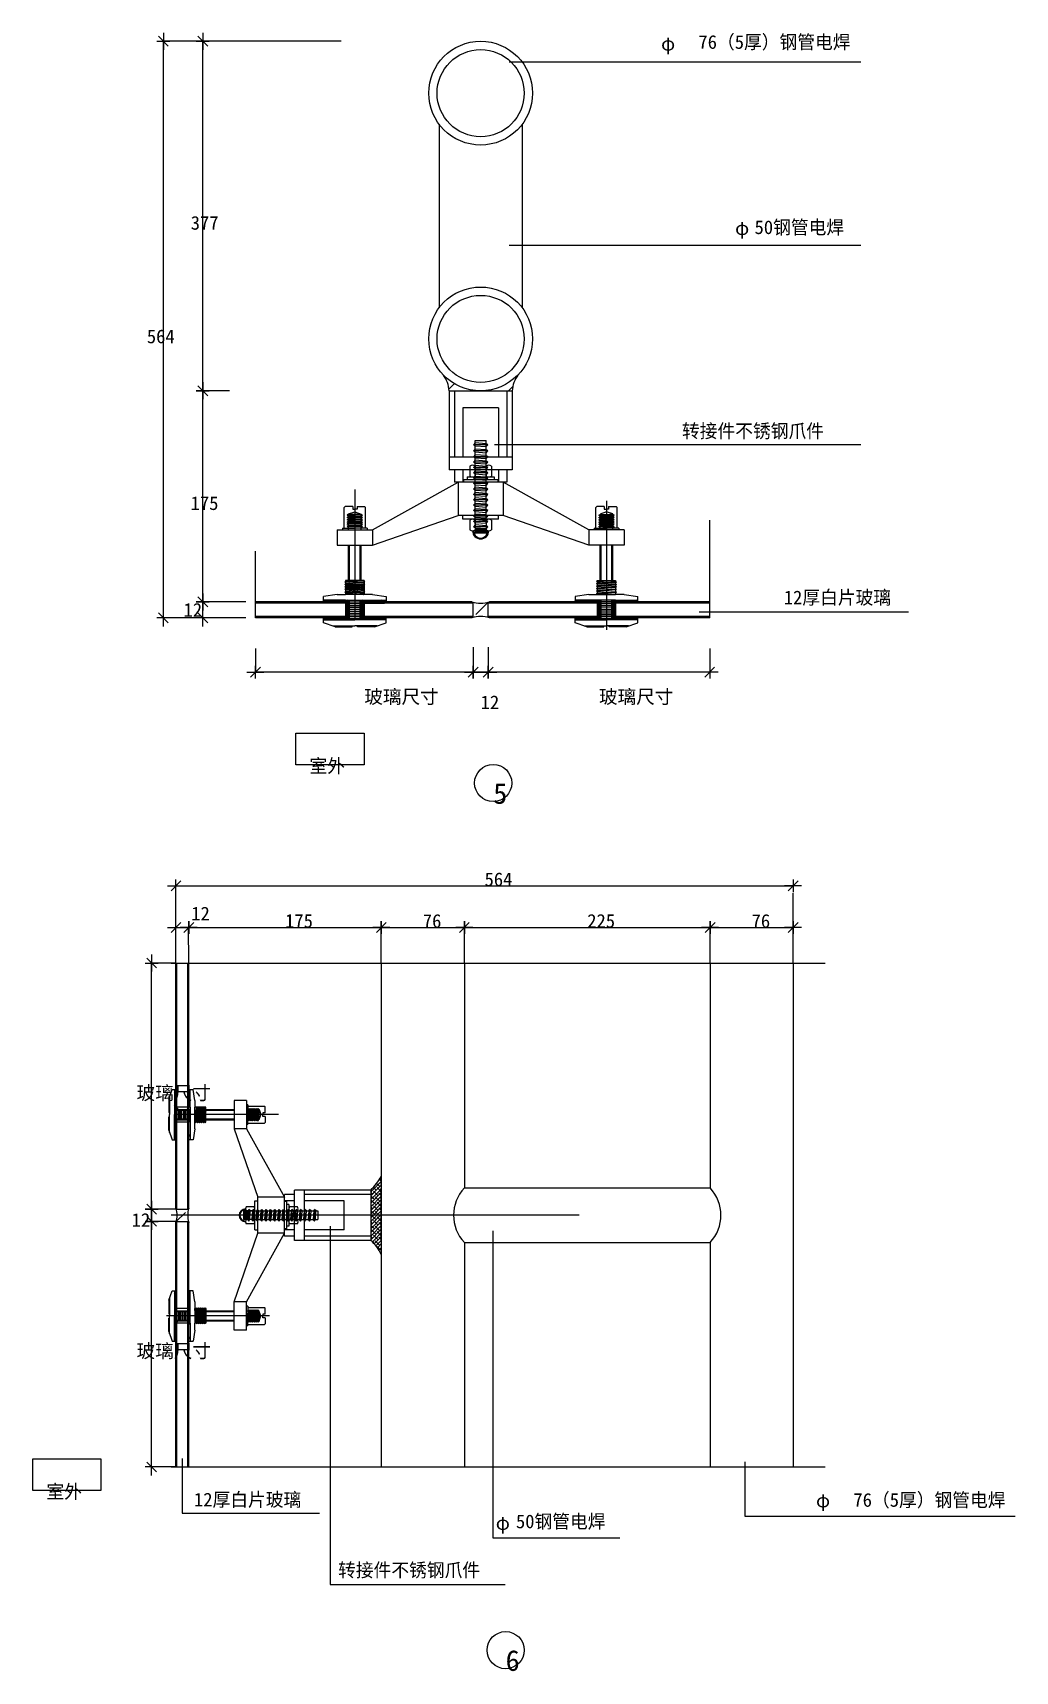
# Model space of a CAD drawing. Header units: metres. Extents: x 441243 to 621141, y 80656 to 380640.
import ezdxf

# ---------------------------------------------------------------- set-up
doc = ezdxf.new("R2010")
doc.units = ezdxf.units.M
for name, color, linetype in [('252', 252, 'Continuous'), ('Layer2', 2, 'Continuous'), ('Layer3', 3, 'Continuous'), ('Layer4', 6, 'Continuous'), ('Layer5', 1, 'Continuous'), ('Layer6', 8, 'Continuous'), ('Layer7', 5, 'Continuous'), ('T', 6, 'Continuous'), ('图层4', 4, 'Continuous'), ('填充', 4, 'Continuous')]:
    doc.layers.add(name, color=color, linetype=linetype)

msp = doc.modelspace()

# ---------------------------------------------------------------- texts
at = {"layer": 'Layer2'}
for s, p in [('转接件不锈钢爪件', (560119.14, 306489.96)), ('12厚白片玻璃', (578755.11, 276006.12)), ('12厚白片玻璃', (470759.86, 110828.17)), ('转接件不锈钢爪件', (497145.72, 97926.54))]:
    msp.add_text(s, height=2500, dxfattribs=at).set_placement(p)
at = {"layer": 'Layer2', "attachment_point": 1}
for s, insert, char_height in [('    76（5厚）钢管电焊', (556325.24, 380201.72), 2500), ('{\\fArial|b0|i0|c0|p32;  }50钢管电焊', (571464.67, 346282.67), 2500), ('5', (525552.87, 243270.43), 3800), ('    76（5厚）钢管电焊', (584704.07, 113268.12), 2500), ('50钢管电焊', (529714.96, 109338.11), 2500), ('6', (527821.64, 84517.88), 3800)]:
    msp.add_mtext(s, dxfattribs=dict(at, insert=insert, char_height=char_height))
at = {"layer": 'Layer6', "char_height": 2500, "attachment_point": 1}
for insert in [(491911.35, 247658.84), (443741.79, 114791.69)]:
    msp.add_mtext('室外', dxfattribs=dict(at, insert=insert))
at = {"layer": 'T'}
for p in [(556290.53, 377385.83), (569847.48, 343615.29), (584659.06, 110663.57), (526025.06, 106544.53)]:
    msp.add_text('φ', height=2500, dxfattribs=at).set_placement(p)
at = {"layer": '图层4', "char_height": 2500, "attachment_point": 1}
for s, insert in [('377', (470165.31, 347083.83)), ('564', (462131.25, 326298)), ('175', (470143.64, 295766)), ('\\A1;12', (468848.04, 276228.29)), ('{\\f宋体|b0|i0|c134|p2;玻璃尺寸}', (501943.68, 260335.88)), ('12', (523254.85, 259301.29)), ('{\\f宋体|b0|i0|c134|p2;玻璃尺寸}', (544917.14, 260335.88)), ('564', (523968, 226897.69)), ('12', (470257.84, 220633.65)), ('175', (487442.35, 219283.32)), ('76', (512668, 219276.1)), ('225', (542768, 219283.32)), ('76', (572868, 219276.1)), ('{\\f宋体|b0|i0|c134|p2;玻璃尺寸}', (460244.73, 187779.67)), ('12', (459349.96, 164523.6)), ('{\\f宋体|b0|i0|c134|p2;玻璃尺寸}', (460244.73, 140541.61))]:
    msp.add_mtext(s, dxfattribs=dict(at, insert=insert))

# ---------------------------------------------------------------- blocks, each defined once
blk = doc.blocks.new('_ArchTick')
for p, q in [((0.86, 0), (-0.86, 0)), ((0, 0.65), (0, -0.65))]:
    blk.add_line(p, q)
at = {"color": 0, "linetype": 'ByBlock'}
blk.add_lwpolyline([(-0.5, -0.5), (0.5, 0.5)], dxfattribs=at)

# ---------------------------------------------------------------- hatches: boundary and pattern name
at = {"layer": 'Layer7'}
h = msp.add_hatch(dxfattribs=at)
h.set_pattern_fill('ANSI38', scale=2500)
h.paths.add_polyline_path([(516441.38, 317963.73, -0.13), (517495.69, 315083.89), (523254.85, 315083.89, -0.2)])
h.paths.add_polyline_path([(530068.33, 317963.73, -0.2), (523254.85, 315083.89), (529014.02, 315083.89, -0.13)])
h = msp.add_hatch(dxfattribs=at)
h.set_pattern_fill('ANSI38', scale=50)
h.paths.add_polyline_path([(494459.04, 273183.14), (494459.04, 273512.24), (498533.11, 273512.24), (498533.11, 276448.1), (494459.04, 276448.1), (494459.04, 276777.19), (498533.11, 276777.19), (499066.38, 276777.19), (499066.38, 273183.14)])
h.paths.add_polyline_path([(501370.03, 273183.14), (501370.03, 276777.19), (505977.37, 276777.19), (505977.37, 276448.1), (501903.3, 276448.1), (501903.3, 273512.24), (505977.37, 273512.24), (505977.37, 273183.14)])
h = msp.add_hatch(dxfattribs=at)
h.set_pattern_fill('ANSI36', scale=921.47)
h.paths.add_polyline_path([(521642.29, 273512.24), (521872.66, 273742.6), (521872.66, 276217.73), (521642.29, 276448.1, 0.16), (524867.42, 276448.1), (524637.05, 276217.73), (524637.05, 273742.6), (524867.42, 273512.24, 0.16)])
h = msp.add_hatch(dxfattribs=at)
h.set_pattern_fill('ANSI38', scale=50)
h.paths.add_polyline_path([(545139.68, 273183.14), (545139.68, 276777.19), (544606.41, 276777.19), (540532.34, 276777.19), (540532.34, 276448.1), (544606.41, 276448.1), (544606.41, 273512.24), (540532.34, 273512.24), (540532.34, 273183.14)])
h = msp.add_hatch(dxfattribs=at)
h.set_pattern_fill('ANSI38', scale=50)
h.paths.add_polyline_path([(547443.33, 273183.14), (547443.33, 276777.19), (547976.59, 276777.19), (552050.67, 276777.19), (552050.67, 276448.1), (547976.59, 276448.1), (547976.59, 273512.24), (552050.67, 273512.24), (552050.67, 273183.14)])
h = msp.add_hatch(dxfattribs=at)
h.set_pattern_fill('ANSI38', scale=589.74)
h.paths.add_polyline_path([(467204.73, 187167.71), (467468, 187167.71), (467468, 183908.46), (469816.7, 183908.46), (469816.7, 187167.71), (470079.97, 187167.71), (470079.97, 183908.46), (470079.97, 183481.84), (467204.73, 183481.84)])
h.paths.add_polyline_path([(467204.73, 181638.92), (470079.97, 181638.92), (470079.97, 177953.05), (469816.7, 177953.05), (469816.7, 181212.31), (467468, 181212.31), (467468, 177953.05), (467204.73, 177953.05)])
h = msp.add_hatch(dxfattribs=at)
h.set_pattern_fill('ANSI38', scale=150)
h.paths.add_polyline_path([(503125.33, 168738.39, 0.07), (505068, 171292.11), (505068, 168738.39)])
h = msp.add_hatch(dxfattribs=at)
h.set_pattern_fill('ANSI38', scale=150)
h.paths.add_polyline_path([(503125.33, 167948.57), (505068, 167948.57), (505068, 160313.55), (503125.33, 160313.55)])
h.paths.add_polyline_path([(503125.33, 167948.57), (503125.33, 168738.39), (505068, 168738.39), (505068, 167948.57)])
h.paths.add_polyline_path([(503125.33, 159523.73), (503125.33, 160313.55), (505068, 160313.55), (505068, 159523.73)])
h = msp.add_hatch(dxfattribs=at)
h.set_pattern_fill('ANSI36', scale=737.17)
h.paths.add_polyline_path([(467468, 165421.12), (467652.3, 165236.82), (469632.4, 165236.82), (469816.7, 165421.12, 0.16), (469816.7, 162841.01), (469632.4, 163025.3), (467652.3, 163025.3), (467468, 162841.01, 0.16)])
h = msp.add_hatch(dxfattribs=at)
h.set_pattern_fill('ANSI38', scale=150)
h.paths.add_polyline_path([(503125.33, 159523.73), (505068, 159523.73), (505068, 156970.01, 0.1)])
h = msp.add_hatch(dxfattribs=at)
h.set_pattern_fill('ANSI38', scale=589.74)
h.paths.add_polyline_path([(467204.73, 146623.2), (470079.97, 146623.2), (470079.97, 147049.82), (470079.97, 150309.07), (469816.7, 150309.07), (469816.7, 147049.82), (467468, 147049.82), (467468, 150309.07), (467204.73, 150309.07)])
h = msp.add_hatch(dxfattribs=at)
h.set_pattern_fill('ANSI38', scale=589.74)
h.paths.add_polyline_path([(467204.73, 144780.28), (470079.97, 144780.28), (470079.97, 144353.67), (470079.97, 141094.41), (469816.7, 141094.41), (469816.7, 144353.67), (467468, 144353.67), (467468, 141094.41), (467204.73, 141094.41)])

# ---------------------------------------------------------------- linework, layer by layer
for points in [[(489412.32, 252397), (501905.07, 252397), (501905.07, 246605.91), (489412.32, 246605.91)], [(441242.76, 119529.85), (453735.51, 119529.85), (453735.51, 113738.76), (441242.76, 113738.76)]]:
    msp.add_lwpolyline(points, close=True)
at = {"layer": '252'}
for p, q in [((500218.2, 296994), (500218.2, 273400.06)), ((546291.5, 294920.71), (546291.5, 271326.76)), ((499047.17, 292524.56), (498823.38, 292289.82)), ((499047.17, 292164.51), (498823.38, 292289.82)), ((501613.03, 292289.82), (498823.38, 292289.82)), ((499047.17, 292113.19), (498823.38, 291878.46)), ((499047.17, 291753.15), (498823.38, 291878.46)), ((501613.03, 291878.46), (498823.38, 291878.46)), ((499047.17, 291701.83), (498823.38, 291467.09)), ((499047.17, 291341.78), (498823.38, 291467.09)), ((501613.03, 291467.09), (498823.38, 291467.09)), ((499047.17, 291290.46), (498823.38, 291055.73)), ((499047.17, 290930.41), (498823.38, 291055.73)), ((501613.03, 291055.73), (498823.38, 291055.73)), ((501389.25, 292413.14), (499047.17, 292524.56)), ((501389.25, 292001.78), (499047.17, 292113.19)), ((499047.17, 291753.15), (501389.25, 291642.25)), ((501389.25, 291590.41), (499047.17, 291701.83)), ((499047.17, 291341.78), (501389.25, 291230.88)), ((501389.25, 291179.05), (499047.17, 291290.46)), ((499066.38, 292587.5), (500218.2, 292916.59)), ((499066.38, 289625.67), (499066.38, 292289.82)), ((499066.38, 292161.15), (501389.25, 292053.61)), ((500218.2, 292916.59), (501370.03, 292501.08)), ((500218.2, 292093.86), (500218.2, 289399.38)), ((501370.03, 289625.67), (501370.03, 292289.82)), ((501613.03, 292289.82), (501389.25, 292413.14)), ((501389.25, 292053.61), (501613.03, 292289.82)), ((501613.03, 291878.46), (501389.25, 292001.78)), ((501389.25, 291642.25), (501613.03, 291878.46)), ((501613.03, 291467.09), (501389.25, 291590.41)), ((501389.25, 291230.88), (501613.03, 291467.09)), ((501613.03, 291055.73), (501389.25, 291179.05)), ((501389.25, 290819.52), (501613.03, 291055.73)), ((544896.68, 292289.82), (545120.46, 292413.14)), ((545120.46, 292053.61), (544896.68, 292289.82)), ((544896.68, 292289.82), (547686.32, 292289.82)), ((544896.68, 291878.46), (545120.46, 292001.78)), ((545120.46, 291642.25), (544896.68, 291878.46)), ((544896.68, 291878.46), (547686.32, 291878.46)), ((544896.68, 291467.09), (545120.46, 291590.41)), ((545120.46, 291230.88), (544896.68, 291467.09)), ((544896.68, 291467.09), (547686.32, 291467.09)), ((544896.68, 291055.73), (545120.46, 291179.05)), ((545120.46, 290819.52), (544896.68, 291055.73)), ((544896.68, 291055.73), (547686.32, 291055.73)), ((545120.46, 292413.14), (547462.54, 292524.56)), ((547443.33, 292161.15), (545120.46, 292053.61)), ((545120.46, 292001.78), (547462.54, 292113.19)), ((547462.54, 291753.15), (545120.46, 291642.25)), ((545120.46, 291590.41), (547462.54, 291701.83)), ((547462.54, 291341.78), (545120.46, 291230.88)), ((545120.46, 291179.05), (547462.54, 291290.46)), ((546291.5, 292916.59), (545139.68, 292501.08)), ((545139.68, 289625.67), (545139.68, 292289.82)), ((547443.33, 292587.5), (546291.5, 292916.59)), ((546291.5, 292093.86), (546291.5, 289399.38)), ((547443.33, 289625.67), (547443.33, 292289.82)), ((547462.54, 292524.56), (547686.32, 292289.82)), ((547462.54, 292164.51), (547686.32, 292289.82)), ((547462.54, 292113.19), (547686.32, 291878.46)), ((547462.54, 291753.15), (547686.32, 291878.46)), ((547462.54, 291701.83), (547686.32, 291467.09)), ((547462.54, 291341.78), (547686.32, 291467.09)), ((547462.54, 291290.46), (547686.32, 291055.73)), ((547462.54, 290930.41), (547686.32, 291055.73)), ((499047.17, 290879.1), (498823.38, 290644.36)), ((499047.17, 290519.05), (498823.38, 290644.36)), ((501613.03, 290644.36), (498823.38, 290644.36)), ((499047.17, 290450.79), (498823.38, 290216.06)), ((499047.17, 290090.75), (498823.38, 290216.06)), ((501613.03, 290216.06), (498823.38, 290216.06)), ((499047.17, 290930.41), (501389.25, 290819.52)), ((501389.25, 290767.68), (499047.17, 290879.1)), ((499060.33, 290461.39), (499047.17, 290462.37)), ((501370.03, 290313.24), (499047.17, 290450.79)), ((499066.38, 290515.69), (501389.25, 290408.15)), ((499066.38, 290087.39), (500889.55, 289986.68)), ((501613.03, 290644.36), (501389.25, 290767.68)), ((501389.25, 290408.15), (501613.03, 290644.36)), ((501613.03, 290216.06), (501389.25, 290339.38)), ((501389.25, 289979.85), (501613.03, 290216.06)), ((544896.68, 290644.36), (545120.46, 290767.68)), ((545120.46, 290408.15), (544896.68, 290644.36)), ((544896.68, 290644.36), (547686.32, 290644.36)), ((544896.68, 290216.06), (545120.46, 290339.38)), ((545120.46, 289979.85), (544896.68, 290216.06)), ((544896.68, 290216.06), (547686.32, 290216.06)), ((547462.54, 290930.41), (545120.46, 290819.52)), ((545120.46, 290767.68), (547462.54, 290879.1)), ((547443.33, 290515.69), (545120.46, 290408.15)), ((545139.68, 290313.24), (547462.54, 290450.79)), ((547443.33, 290087.39), (545620.15, 289986.68)), ((547449.38, 290461.39), (547462.54, 290462.37)), ((547462.54, 290879.1), (547686.32, 290644.36)), ((547462.54, 290519.05), (547686.32, 290644.36)), ((547462.54, 290450.79), (547686.32, 290216.06)), ((547462.54, 290090.75), (547686.32, 290216.06)), ((498633.71, 280186.72), (498409.92, 280083.2)), ((498633.71, 279957.89), (498409.92, 280083.2)), ((502053.73, 279779.14), (498409.92, 280083.2)), ((498633.71, 279725.29), (498409.92, 279621.77)), ((498633.71, 279496.46), (498409.92, 279621.77)), ((502053.73, 279317.72), (498409.92, 279621.77)), ((498633.71, 279312.43), (498409.92, 279208.92)), ((498633.71, 279083.6), (498409.92, 279208.92)), ((502053.73, 278904.86), (498409.92, 279208.92)), ((498646.87, 280328.53), (498633.71, 280329.52)), ((501829.94, 279902.46), (498633.71, 280186.72)), ((498633.71, 279957.89), (501829.94, 279640.7)), ((501829.94, 279441.03), (498633.71, 279725.29)), ((498633.71, 279496.46), (501829.94, 279179.27)), ((501829.94, 279028.18), (498633.71, 279312.43)), ((498633.71, 279083.6), (501829.94, 278766.42)), ((499144.03, 280335.37), (501829.94, 280068.83)), ((502053.73, 280207.27), (500518.58, 280335.37)), ((501829.94, 280330.59), (501776.15, 280335.37)), ((502053.73, 280207.27), (501829.94, 280330.59)), ((501829.94, 280068.83), (502053.73, 280207.27)), ((502053.73, 279779.14), (501829.94, 279902.46)), ((501829.94, 279640.7), (502053.73, 279779.14)), ((502053.73, 279317.72), (501829.94, 279441.03)), ((501829.94, 279179.27), (502053.73, 279317.72)), ((502053.73, 278904.86), (501829.94, 279028.18)), ((544455.98, 280207.27), (545991.13, 280335.37)), ((544455.98, 280207.27), (544679.76, 280330.59)), ((544679.76, 280068.83), (544455.98, 280207.27)), ((544455.98, 279779.14), (548099.78, 280083.2)), ((544455.98, 279779.14), (544679.76, 279902.46)), ((544679.76, 279640.7), (544455.98, 279779.14)), ((544455.98, 279317.72), (548099.78, 279621.77)), ((544455.98, 279317.72), (544679.76, 279441.03)), ((544679.76, 279179.27), (544455.98, 279317.72)), ((544455.98, 278904.86), (548099.78, 279208.92)), ((544455.98, 278904.86), (544679.76, 279028.18)), ((547365.68, 280335.37), (544679.76, 280068.83)), ((544679.76, 280330.59), (544733.56, 280335.37)), ((544679.76, 279902.46), (547876, 280186.72)), ((547876, 279957.89), (544679.76, 279640.7)), ((544679.76, 279441.03), (547876, 279725.29)), ((547876, 279496.46), (544679.76, 279179.27)), ((544679.76, 279028.18), (547876, 279312.43)), ((547876, 279083.6), (544679.76, 278766.42)), ((547862.84, 280328.53), (547876, 280329.52)), ((547876, 280186.72), (548099.78, 280083.2)), ((547876, 279957.89), (548099.78, 280083.2)), ((547876, 279725.29), (548099.78, 279621.77)), ((547876, 279496.46), (548099.78, 279621.77)), ((547876, 279312.43), (548099.78, 279208.92)), ((547876, 279083.6), (548099.78, 279208.92)), ((498633.71, 278851.01), (498409.92, 278747.49)), ((498633.71, 278622.18), (498409.92, 278747.49)), ((502053.73, 278443.43), (498409.92, 278747.49)), ((498633.71, 278353.82), (498409.92, 278250.31)), ((498633.71, 278124.99), (498409.92, 278250.31)), ((502053.73, 277946.25), (498409.92, 278250.31)), ((501829.94, 278566.75), (498633.71, 278851.01)), ((498633.71, 278622.18), (501829.94, 278304.99)), ((501829.94, 278069.57), (498633.71, 278353.82)), ((498633.71, 278124.99), (501829.94, 277807.81)), ((501829.94, 278766.42), (502053.73, 278904.86)), ((502053.73, 278443.43), (501829.94, 278566.75)), ((501829.94, 278304.99), (502053.73, 278443.43)), ((502053.73, 277946.25), (501829.94, 278069.57)), ((501829.94, 277807.81), (502053.73, 277946.25)), ((544679.76, 278766.42), (544455.98, 278904.86)), ((544455.98, 278443.43), (548099.78, 278747.49)), ((544455.98, 278443.43), (544679.76, 278566.75)), ((544679.76, 278304.99), (544455.98, 278443.43)), ((544455.98, 277946.25), (548099.78, 278250.31)), ((544455.98, 277946.25), (544679.76, 278069.57)), ((544679.76, 277807.81), (544455.98, 277946.25)), ((544679.76, 278566.75), (547876, 278851.01)), ((547876, 278622.18), (544679.76, 278304.99)), ((544679.76, 278069.57), (547876, 278353.82)), ((547876, 278124.99), (544679.76, 277807.81)), ((547876, 278851.01), (548099.78, 278747.49)), ((547876, 278622.18), (548099.78, 278747.49)), ((547876, 278353.82), (548099.78, 278250.31)), ((547876, 278124.99), (548099.78, 278250.31)), ((471158.21, 183827.98), (470904.46, 181270.99)), ((471015.22, 181091.96), (471258.46, 184007.01)), ((471113.87, 181270.99), (471341.27, 183827.98)), ((471158.21, 183827.98), (471258.46, 184007.01)), ((471341.27, 183827.98), (471258.46, 184007.01)), ((471555.96, 183827.98), (471302.21, 181270.99)), ((471412.96, 181091.96), (471656.21, 184007.01)), ((471511.62, 181270.99), (471739.02, 183827.98)), ((471555.96, 183827.98), (471656.21, 184007.01)), ((471739.02, 183827.98), (471656.21, 184007.01)), ((471925.1, 183827.98), (471671.35, 181270.99)), ((471782.1, 181091.96), (472025.35, 184007.01)), ((471880.76, 181270.99), (472108.16, 183827.98)), ((471925.1, 183827.98), (472025.35, 184007.01)), ((472255.38, 183827.98), (472001.63, 181270.99)), ((472108.16, 183827.98), (472025.35, 184007.01)), ((472112.39, 181091.96), (472355.64, 184007.01)), ((472211.04, 181270.99), (472438.45, 183827.98)), ((472255.38, 183827.98), (472355.64, 184007.01)), ((472438.45, 183827.98), (472355.64, 184007.01)), ((472624.53, 183827.98), (472370.78, 181270.99)), ((472481.53, 181091.96), (472724.78, 184007.01)), ((472580.18, 181270.99), (472807.59, 183827.98)), ((472624.53, 183827.98), (472724.78, 184007.01)), ((472926.51, 183419.72), (472713.28, 181270.99)), ((472807.59, 183827.98), (472724.78, 184007.01)), ((472921.04, 183817.45), (472921.83, 183827.98)), ((480358.75, 183481.84), (482490.08, 183481.84)), ((480728.12, 183481.84), (480647.56, 182023.3)), ((480730.81, 183497.21), (480831.06, 183676.24)), ((481018.85, 183497.21), (480831.06, 183676.24)), ((480831.06, 181444.52), (480831.06, 183676.24)), ((480908.81, 181638.92), (481018.85, 183497.21)), ((481070.77, 183481.84), (480984.74, 181623.55)), ((481027.33, 183486.68), (481028.12, 183497.21)), ((481073.46, 183497.21), (481173.71, 183676.24)), ((481361.49, 183497.21), (481173.71, 183676.24)), ((481173.71, 181444.52), (481173.71, 183676.24)), ((481272.36, 181623.55), (481361.49, 183497.21)), ((481402.55, 183497.21), (481313.83, 181623.55)), ((481402.55, 183497.21), (481502.8, 183676.24)), ((481690.58, 183497.21), (481502.8, 183676.24)), ((481502.8, 181444.52), (481502.8, 183676.24)), ((481601.45, 181623.55), (481690.58, 183497.21)), ((481731.64, 183497.21), (481642.92, 181623.55)), ((481731.64, 183497.21), (481831.89, 183676.24)), ((481831.89, 181444.52), (481831.89, 183676.24)), ((482019.68, 183497.21), (481831.89, 183676.24)), ((481930.54, 181623.55), (482019.68, 183497.21)), ((482060.73, 183497.21), (481972.01, 181623.55)), ((482060.73, 183497.21), (482160.98, 183676.24)), ((482160.98, 181444.52), (482160.98, 183676.24)), ((482348.77, 183497.21), (482160.98, 183676.24)), ((482259.64, 181623.55), (482348.77, 183497.21)), ((482387.14, 183481.84), (482301.11, 181623.55)), ((482389.82, 183497.21), (482490.08, 183676.24)), ((482677.86, 183497.21), (482490.08, 183676.24)), ((482490.08, 181444.52), (482490.08, 183676.24)), ((482588.73, 181623.55), (482677.86, 183497.21)), ((482728.22, 183481.84), (482991.49, 182560.38)), ((486253.42, 182560.38), (467378.26, 182560.38)), ((470904.46, 181270.99), (471015.22, 181091.96)), ((471015.22, 181091.96), (471113.87, 181270.99)), ((471302.21, 181270.99), (471412.96, 181091.96)), ((471412.96, 181091.96), (471511.62, 181270.99)), ((471671.35, 181270.99), (471782.1, 181091.96)), ((471782.1, 181091.96), (471880.76, 181270.99)), ((472001.63, 181270.99), (472112.39, 181091.96)), ((472112.39, 181091.96), (472211.04, 181270.99)), ((472370.78, 181270.99), (472481.53, 181091.96)), ((472481.53, 181091.96), (472580.18, 181270.99)), ((472713.28, 181270.99), (472824.03, 181091.96)), ((472824.03, 181091.96), (472926.51, 182320.09)), ((472824.03, 181091.96), (472922.69, 181270.99)), ((472922.69, 181270.99), (472926.51, 181314.03)), ((482333.3, 182560.38), (480177.72, 182560.38)), ((480358.75, 181638.92), (482490.08, 181638.92)), ((480642.09, 181623.55), (480831.06, 181444.52)), ((480831.06, 181444.52), (480929.72, 181623.55)), ((480984.74, 181623.55), (481173.71, 181444.52)), ((481173.71, 181444.52), (481272.36, 181623.55)), ((481313.83, 181623.55), (481502.8, 181444.52)), ((481502.8, 181444.52), (481601.45, 181623.55)), ((481642.92, 181623.55), (481831.89, 181444.52)), ((481831.89, 181444.52), (481930.54, 181623.55)), ((481972.01, 181623.55), (482160.98, 181444.52)), ((482160.98, 181444.52), (482259.64, 181623.55)), ((482301.11, 181623.55), (482490.08, 181444.52)), ((482490.08, 181444.52), (482588.73, 181623.55)), ((482991.49, 182560.38), (482659.08, 181638.92)), ((470904.46, 146991.13), (471015.22, 147170.16)), ((471015.22, 147170.16), (471258.46, 144255.12)), ((471015.22, 147170.16), (471113.87, 146991.13)), ((471302.21, 146991.13), (471412.96, 147170.16)), ((471412.96, 147170.16), (471656.21, 144255.12)), ((471412.96, 147170.16), (471511.62, 146991.13)), ((471671.35, 146991.13), (471782.1, 147170.16)), ((471782.1, 147170.16), (472025.35, 144255.12)), ((471782.1, 147170.16), (471880.76, 146991.13)), ((472001.63, 146991.13), (472112.39, 147170.16)), ((472112.39, 147170.16), (472355.64, 144255.12)), ((472112.39, 147170.16), (472211.04, 146991.13)), ((472370.78, 146991.13), (472481.53, 147170.16)), ((472481.53, 147170.16), (472724.78, 144255.12)), ((472481.53, 147170.16), (472580.18, 146991.13)), ((472713.28, 146991.13), (472824.03, 147170.16)), ((472824.03, 147170.16), (472922.69, 146991.13)), ((472824.03, 147170.16), (472926.51, 145942.04)), ((484594.78, 145701.74), (465719.62, 145701.74)), ((471158.21, 144434.14), (470904.46, 146991.13)), ((471113.87, 146991.13), (471341.27, 144434.14)), ((471158.21, 144434.14), (471258.46, 144255.12)), ((471341.27, 144434.14), (471258.46, 144255.12)), ((471555.96, 144434.14), (471302.21, 146991.13)), ((471511.62, 146991.13), (471739.02, 144434.14)), ((471555.96, 144434.14), (471656.21, 144255.12)), ((471739.02, 144434.14), (471656.21, 144255.12)), ((471925.1, 144434.14), (471671.35, 146991.13)), ((471880.76, 146991.13), (472108.16, 144434.14)), ((471925.1, 144434.14), (472025.35, 144255.12)), ((472255.38, 144434.14), (472001.63, 146991.13)), ((472108.16, 144434.14), (472025.35, 144255.12)), ((472211.04, 146991.13), (472438.45, 144434.14)), ((472255.38, 144434.14), (472355.64, 144255.12)), ((472438.45, 144434.14), (472355.64, 144255.12)), ((472624.53, 144434.14), (472370.78, 146991.13)), ((472580.18, 146991.13), (472807.59, 144434.14)), ((472624.53, 144434.14), (472724.78, 144255.12)), ((472926.51, 144842.4), (472713.28, 146991.13)), ((472807.59, 144434.14), (472724.78, 144255.12)), ((472921.04, 144444.68), (472921.83, 144434.14)), ((472922.69, 146991.13), (472926.51, 146948.1)), ((482333.3, 145701.74), (480177.72, 145701.74)), ((480358.75, 146623.2), (482490.08, 146623.2)), ((480358.75, 144780.28), (482490.08, 144780.28)), ((480642.09, 146638.58), (480831.06, 146817.6)), ((480728.12, 144780.28), (480647.56, 146238.82)), ((480730.81, 144764.91), (480831.06, 144585.89)), ((480831.06, 146817.6), (480831.06, 144585.89)), ((480831.06, 146817.6), (480929.72, 146638.58)), ((481018.85, 144764.91), (480831.06, 144585.89)), ((480908.81, 146623.2), (481018.85, 144764.91)), ((480984.74, 146638.58), (481173.71, 146817.6)), ((481070.77, 144780.28), (480984.74, 146638.58)), ((481027.33, 144775.44), (481028.12, 144764.91)), ((481073.46, 144764.91), (481173.71, 144585.89)), ((481173.71, 146817.6), (481173.71, 144585.89)), ((481173.71, 146817.6), (481272.36, 146638.58)), ((481361.49, 144764.91), (481173.71, 144585.89)), ((481272.36, 146638.58), (481361.49, 144764.91)), ((481313.83, 146638.58), (481502.8, 146817.6)), ((481402.55, 144764.91), (481313.83, 146638.58)), ((481402.55, 144764.91), (481502.8, 144585.89)), ((481502.8, 146817.6), (481502.8, 144585.89)), ((481502.8, 146817.6), (481601.45, 146638.58)), ((481690.58, 144764.91), (481502.8, 144585.89)), ((481601.45, 146638.58), (481690.58, 144764.91)), ((481642.92, 146638.58), (481831.89, 146817.6)), ((481731.64, 144764.91), (481642.92, 146638.58)), ((481731.64, 144764.91), (481831.89, 144585.89)), ((481831.89, 146817.6), (481831.89, 144585.89)), ((481831.89, 146817.6), (481930.54, 146638.58)), ((482019.68, 144764.91), (481831.89, 144585.89)), ((481930.54, 146638.58), (482019.68, 144764.91)), ((481972.01, 146638.58), (482160.98, 146817.6)), ((482060.73, 144764.91), (481972.01, 146638.58)), ((482060.73, 144764.91), (482160.98, 144585.89)), ((482160.98, 146817.6), (482160.98, 144585.89)), ((482160.98, 146817.6), (482259.64, 146638.58)), ((482348.77, 144764.91), (482160.98, 144585.89)), ((482259.64, 146638.58), (482348.77, 144764.91)), ((482301.11, 146638.58), (482490.08, 146817.6)), ((482387.14, 144780.28), (482301.11, 146638.58)), ((482389.82, 144764.91), (482490.08, 144585.89)), ((482490.08, 146817.6), (482588.73, 146638.58)), ((482490.08, 146817.6), (482490.08, 144585.89)), ((482677.86, 144764.91), (482490.08, 144585.89)), ((482588.73, 146638.58), (482677.86, 144764.91)), ((482991.49, 145701.74), (482659.08, 146623.2)), ((482728.22, 144780.28), (482991.49, 145701.74))]:
    msp.add_line(p, q, dxfattribs=at)
for centre, radius, start, end in [((500491.78, 299836.57), 7387.88, 258.88, 276.83), ((546017.92, 299836.57), 7387.88, 263.17, 281.12), ((488527.47, 182341.52), 5910.3, 168.88, 186.83), ((488527.47, 145920.61), 5910.3, 173.17, 191.12)]:
    msp.add_arc(centre, radius, start, end, dxfattribs=at)
at = {"layer": 'Layer2'}
for p, q in [((528468.03, 375317.41), (592878.9, 375317.41)), ((528464.55, 341746.82), (592878.9, 341746.82)), ((517495.69, 315083.89), (529014.02, 315083.89)), ((518482.97, 315083.89), (518482.97, 302940.25)), ((528026.74, 315083.89), (528026.74, 302940.25)), ((525791.23, 305236.5), (592878.9, 305236.5)), ((498288.02, 293739.32), (498452.56, 293903.87)), ((498288.02, 289954.76), (498288.02, 293739.32)), ((499823.29, 293903.87), (498452.56, 293903.87)), ((499823.29, 293903.87), (499823.29, 293410.23)), ((499823.29, 293410.23), (500218.2, 293410.23)), ((500613.12, 293410.23), (500218.2, 293410.23)), ((500613.12, 293903.87), (501983.85, 293903.87)), ((500613.12, 293903.87), (500613.12, 293410.23)), ((502148.39, 293739.32), (501983.85, 293903.87)), ((502148.39, 289954.76), (502148.39, 293739.32)), ((527368.51, 292244.71), (519141.2, 292244.71)), ((519963.93, 291586.52), (519963.93, 292244.71)), ((526545.78, 291586.52), (519963.93, 291586.52)), ((526545.78, 291586.52), (526545.78, 292244.71)), ((544361.32, 293739.32), (544525.86, 293903.87)), ((544361.32, 289954.76), (544361.32, 293739.32)), ((545896.59, 293903.87), (544525.86, 293903.87)), ((545896.59, 293903.87), (545896.59, 293410.23)), ((545896.59, 293410.23), (546291.5, 293410.23)), ((546686.41, 293410.23), (546291.5, 293410.23)), ((546686.41, 293903.87), (548057.14, 293903.87)), ((546686.41, 293903.87), (546686.41, 293410.23)), ((548221.69, 293739.32), (548057.14, 293903.87)), ((548221.69, 289954.76), (548221.69, 293739.32)), ((496959.8, 289625.67), (496959.8, 286814.59)), ((496959.8, 289625.67), (503476.61, 289625.67)), ((497958.92, 289954.76), (497958.92, 289625.67)), ((497958.92, 289954.76), (500218.2, 289954.76)), ((502477.48, 289954.76), (500218.2, 289954.76)), ((502477.48, 289954.76), (502477.48, 289625.67)), ((503476.61, 289625.67), (503476.61, 286814.59)), ((543033.1, 289625.67), (543033.1, 286814.59)), ((549549.91, 289625.67), (543033.1, 289625.67)), ((544032.22, 289954.76), (544032.22, 289625.67)), ((544032.22, 289954.76), (546291.5, 289954.76)), ((548550.78, 289954.76), (546291.5, 289954.76)), ((548550.78, 289954.76), (548550.78, 289625.67)), ((549549.91, 289625.67), (549549.91, 286814.59)), ((496959.8, 286814.59), (503476.61, 286814.59)), ((499066.38, 280335.37), (499066.38, 286814.59)), ((499230.93, 280335.37), (499230.93, 286814.59)), ((501205.48, 280335.37), (501205.48, 286814.59)), ((501370.03, 280335.37), (501370.03, 286814.59)), ((549549.91, 286814.59), (543033.1, 286814.59)), ((545139.68, 280335.37), (545139.68, 286814.59)), ((545304.23, 280335.37), (545304.23, 286814.59)), ((547278.78, 280335.37), (547278.78, 286814.59)), ((547443.33, 280335.37), (547443.33, 286814.59)), ((498533.11, 280335.37), (498533.11, 277817.37)), ((501903.3, 280335.37), (498533.11, 280335.37)), ((501903.3, 280335.37), (501903.3, 277817.37)), ((544606.41, 280335.37), (544606.41, 277817.37)), ((544606.41, 280335.37), (547976.59, 280335.37)), ((547976.59, 280335.37), (547976.59, 277817.37)), ((496959.8, 277817.37), (494459.04, 277421.47)), ((494459.04, 276448.1), (494459.04, 277421.47)), ((496959.8, 277817.37), (498533.11, 277817.37)), ((503476.61, 277817.37), (498533.11, 277817.37)), ((503476.61, 277817.37), (505977.37, 277421.47)), ((505977.37, 277421.47), (505977.37, 276448.1)), ((543033.1, 277817.37), (540532.34, 277421.47)), ((540532.34, 277421.47), (540532.34, 276448.1)), ((543033.1, 277817.37), (547976.59, 277817.37)), ((549549.91, 277817.37), (547976.59, 277817.37)), ((549549.91, 277817.37), (552050.67, 277421.47)), ((552050.67, 276448.1), (552050.67, 277421.47)), ((494459.04, 272634.12), (494459.04, 273512.24)), ((499066.38, 273281.87), (501370.03, 273281.87)), ((505977.37, 272634.12), (505977.37, 273512.24)), ((540532.34, 272634.12), (540532.34, 273512.24)), ((547443.33, 273281.87), (545139.68, 273281.87)), ((552050.67, 272634.12), (552050.67, 273512.24)), ((563238.17, 274642.79), (601593.95, 274642.79)), ((496637.47, 271883.94), (494459.04, 272634.12)), ((496159.64, 272048.49), (500218.2, 272048.49)), ((496637.47, 271883.94), (499724.57, 271883.94)), ((499724.57, 271883.94), (499724.57, 272048.49)), ((504276.77, 272048.49), (500218.2, 272048.49)), ((500711.84, 271883.94), (500711.84, 272048.49)), ((503798.94, 271883.94), (500711.84, 271883.94)), ((503798.94, 271883.94), (505977.37, 272634.12)), ((542710.77, 271883.94), (540532.34, 272634.12)), ((542232.94, 272048.49), (546291.5, 272048.49)), ((542710.77, 271883.94), (545797.86, 271883.94)), ((545797.86, 271883.94), (545797.86, 272048.49)), ((550350.06, 272048.49), (546291.5, 272048.49)), ((546785.14, 271883.94), (546785.14, 272048.49)), ((549872.24, 271883.94), (546785.14, 271883.94)), ((549872.24, 271883.94), (552050.67, 272634.12)), ((466564.06, 210322.52), (586322.51, 210322.52)), ((466165.37, 185424.97), (466765.51, 187167.71)), ((466765.51, 187167.71), (467468, 187167.71)), ((469816.7, 187167.71), (470595.39, 187167.71)), ((470912.11, 185167.1), (470595.39, 187167.71)), ((466165.37, 185424.97), (466165.37, 182955.29)), ((466297.01, 185807.23), (466297.01, 182560.38)), ((467283.71, 183481.84), (467283.71, 181638.92)), ((470912.11, 185167.1), (470912.11, 183908.46)), ((470912.11, 179953.66), (470912.11, 183908.46)), ((472926.51, 183908.46), (470912.11, 183908.46)), ((472926.51, 181212.31), (472926.51, 183908.46)), ((472926.51, 183481.84), (478109.89, 183481.84)), ((472926.51, 183350.2), (478109.89, 183350.2)), ((478109.89, 185167.1), (478109.89, 179953.66)), ((480358.75, 185167.1), (478109.89, 185167.1)), ((480358.75, 185167.1), (480358.75, 179953.66)), ((480622.02, 184367.81), (480358.75, 184367.81)), ((480622.02, 184367.81), (480622.02, 182560.38)), ((480622.02, 184104.53), (483649.67, 184104.53)), ((483649.67, 184104.53), (483781.31, 183972.9)), ((483781.31, 182876.31), (483781.31, 183972.9)), ((466165.37, 182955.29), (466297.01, 182955.29)), ((466165.37, 182165.47), (466297.01, 182165.47)), ((466165.37, 179695.79), (466165.37, 182165.47)), ((466297.01, 179313.53), (466297.01, 182560.38)), ((472926.51, 181212.31), (470912.11, 181212.31)), ((472926.51, 181770.56), (478109.89, 181770.56)), ((472926.51, 181638.92), (478109.89, 181638.92)), ((480622.02, 180752.96), (480358.75, 180752.96)), ((480622.02, 180752.96), (480622.02, 182560.38)), ((480622.02, 181016.23), (483649.67, 181016.23)), ((483781.31, 182876.31), (483386.4, 182876.31)), ((483386.4, 182876.31), (483386.4, 182560.38)), ((483386.4, 182244.45), (483386.4, 182560.38)), ((483781.31, 182244.45), (483386.4, 182244.45)), ((483649.67, 181016.23), (483781.31, 181147.87)), ((483781.31, 182244.45), (483781.31, 181147.87)), ((466165.37, 179695.79), (466765.51, 177953.05)), ((466765.51, 177953.05), (467468, 177953.05)), ((470595.39, 177953.05), (469816.7, 177953.05)), ((470912.11, 179953.66), (470595.39, 177953.05)), ((480358.75, 179953.66), (478109.89, 179953.66)), ((503125.33, 168738.39), (503125.33, 159523.73)), ((505068, 159523.73), (505068, 168738.39)), ((503125.33, 167948.57), (491010.41, 167948.57)), ((541293.91, 164131.06), (466564.06, 164131.06)), ((495701.14, 162159.37), (495701.14, 96564.38)), ((503125.33, 160313.55), (491010.41, 160313.55)), ((525498.03, 161281.12), (525498.03, 105094.52)), ((466165.37, 148566.33), (466765.51, 150309.07)), ((466765.51, 150309.07), (467468, 150309.07)), ((470595.39, 150309.07), (469816.7, 150309.07)), ((470912.11, 148308.47), (470595.39, 150309.07)), ((466165.37, 148566.33), (466165.37, 146096.65)), ((466297.01, 148948.59), (466297.01, 145701.74)), ((470912.11, 148308.47), (470912.11, 144353.67)), ((472926.51, 147049.82), (470912.11, 147049.82)), ((472926.51, 147049.82), (472926.51, 144353.67)), ((478109.89, 143095.02), (478109.89, 148308.47)), ((480358.75, 148308.47), (478109.89, 148308.47)), ((480358.75, 143095.02), (480358.75, 148308.47)), ((480622.02, 147509.17), (480358.75, 147509.17)), ((480622.02, 147509.17), (480622.02, 145701.74)), ((480622.02, 147245.89), (483649.67, 147245.89)), ((483649.67, 147245.89), (483781.31, 147114.26)), ((483781.31, 146017.67), (483781.31, 147114.26)), ((466165.37, 146096.65), (466297.01, 146096.65)), ((466165.37, 145306.83), (466297.01, 145306.83)), ((466165.37, 142837.15), (466165.37, 145306.83)), ((466297.01, 142454.89), (466297.01, 145701.74)), ((467283.71, 144780.28), (467283.71, 146623.2)), ((470912.11, 143095.02), (470912.11, 144353.67)), ((472926.51, 144353.67), (470912.11, 144353.67)), ((472926.51, 146623.2), (478109.89, 146623.2)), ((472926.51, 146491.57), (478109.89, 146491.57)), ((472926.51, 144911.92), (478109.89, 144911.92)), ((472926.51, 144780.28), (478109.89, 144780.28)), ((480622.02, 143894.32), (480622.02, 145701.74)), ((480622.02, 144157.59), (483649.67, 144157.59)), ((483781.31, 146017.67), (483386.4, 146017.67)), ((483386.4, 146017.67), (483386.4, 145701.74)), ((483386.4, 145385.81), (483386.4, 145701.74)), ((483781.31, 145385.81), (483386.4, 145385.81)), ((483649.67, 144157.59), (483781.31, 144289.23)), ((483781.31, 145385.81), (483781.31, 144289.23)), ((466165.37, 142837.15), (466765.51, 141094.41)), ((466765.51, 141094.41), (467468, 141094.41)), ((469816.7, 141094.41), (470595.39, 141094.41)), ((470912.11, 143095.02), (470595.39, 141094.41)), ((480358.75, 143095.02), (478109.89, 143095.02)), ((480622.02, 143894.32), (480358.75, 143894.32)), ((466564.06, 118057.91), (586322.51, 118057.91)), ((468615.39, 119586.46), (468615.39, 109579.76)), ((571609.05, 119022.17), (571609.05, 109015.47)), ((468615.39, 109579.76), (493737.96, 109579.76)), ((621141.09, 109015.47), (571682.79, 109015.47)), ((525498.03, 105094.52), (548724.46, 105094.52)), ((495701.14, 96564.38), (527766.15, 96564.38))]:
    msp.add_line(p, q, dxfattribs=at)
for centre in [(525552.87, 243270.43), (527821.64, 84517.88)]:
    msp.add_circle(centre, 3402.4, dxfattribs=at)
at = {"layer": 'Layer3'}
for p, q in [((515654.85, 363883.77), (515654.85, 330283.89)), ((530854.85, 363883.77), (530854.85, 330283.89)), ((529014.02, 302940.25), (517495.69, 302940.25)), ((517495.69, 302940.25), (517495.69, 300636.58)), ((529014.02, 300636.58), (517495.69, 300636.58)), ((518482.97, 300636.58), (518482.97, 298332.92)), ((528026.74, 300636.58), (528026.74, 298332.92)), ((529014.02, 302940.25), (529014.02, 300636.58)), ((528026.74, 298332.92), (518482.97, 298332.92)), ((521280.3, 291421.98), (521280.3, 289611.97)), ((525229.41, 291421.98), (525229.41, 289611.97)), ((498533.11, 276448.1), (482014.7, 276448.1)), ((521642.29, 276448.1), (501903.3, 276448.1)), ((521872.66, 276217.73), (521642.29, 276448.1)), ((521872.66, 273742.6), (521872.66, 276217.73)), ((524637.05, 276217.73), (524867.42, 276448.1)), ((524637.05, 273742.6), (524637.05, 276217.73)), ((544606.41, 276448.1), (524867.42, 276448.1)), ((565197.22, 276448.1), (547976.59, 276448.1)), ((498533.11, 273512.24), (482014.7, 273512.24)), ((521642.29, 273512.24), (501903.3, 273512.24)), ((521642.29, 273512.24), (521872.66, 273742.6)), ((524867.42, 273512.24), (524637.05, 273742.6)), ((544606.41, 273512.24), (524867.42, 273512.24)), ((565197.22, 273512.24), (547976.59, 273512.24)), ((467468, 165421.12), (467468, 210322.52)), ((469816.7, 165421.12), (469816.7, 210322.52)), ((505068, 210322.52), (505068, 118057.91)), ((520268, 210322.52), (520268, 169131.06)), ((565268, 210322.52), (565268, 169131.06)), ((580468, 210322.52), (580468, 118057.91)), ((491010.41, 168738.39), (489167.48, 168738.39)), ((489167.48, 159523.73), (489167.48, 168738.39)), ((491010.41, 159523.73), (491010.41, 168738.39)), ((520268, 169131.06), (565268, 169131.06)), ((467468, 165421.12), (467652.3, 165236.82)), ((467652.3, 165236.82), (469632.4, 165236.82)), ((469632.4, 165236.82), (469816.7, 165421.12)), ((481795.8, 165710.71), (480347.79, 165710.71)), ((481927.43, 166763.8), (482453.98, 166763.8)), ((481927.43, 161498.32), (481927.43, 166763.8)), ((482453.98, 160840.14), (482453.98, 167421.99)), ((489167.48, 167948.57), (487324.55, 167948.57)), ((487324.55, 160313.55), (487324.55, 167948.57)), ((467468, 162841.01), (467652.3, 163025.3)), ((467468, 118057.91), (467468, 162841.01)), ((467652.3, 163025.3), (469632.4, 163025.3)), ((469632.4, 163025.3), (469816.7, 162841.01)), ((469816.7, 118057.91), (469816.7, 162841.01)), ((481795.8, 162551.42), (480347.79, 162551.42)), ((481927.43, 161498.32), (482453.98, 161498.32)), ((489167.48, 160313.55), (487324.55, 160313.55)), ((491010.41, 159523.73), (489167.48, 159523.73)), ((520268, 159131.06), (520268, 118057.91)), ((520268, 159131.06), (565268, 159131.06)), ((565268, 159131.06), (565268, 118057.91))]:
    msp.add_line(p, q, dxfattribs=at)
for centre in [(523254.85, 369583.77), (523254.85, 324583.89)]:
    msp.add_circle(centre, 9500, dxfattribs=at)
for centre, radius, start, end in [((521773.94, 290763.79), 822.73, 53.13, 126.87), ((524735.77, 290763.79), 822.73, 53.13, 126.87), ((521773.94, 290270.15), 822.73, 233.13, 306.87), ((523254.85, 289447.42), 1480.92, 180, 0), ((523254.85, 289447.42), 1316.37, 180, 0), ((524735.77, 290270.15), 822.73, 233.13, 306.87), ((525607.85, 164131.06), 7315.32, 136.88, 223.12), ((559928.16, 164131.06), 7315.32, 316.88, 43.12), ((480216.15, 164131.06), 1184.73, 90, 270), ((480216.15, 164131.06), 1053.1, 90, 270), ((480874.34, 165315.8), 658.18, 143.13, 216.87), ((481269.25, 165315.8), 658.18, 323.13, 36.87), ((480874.34, 162946.33), 658.18, 143.13, 216.87), ((481269.25, 162946.33), 658.18, 323.13, 36.87)]:
    msp.add_arc(centre, radius, start, end, dxfattribs=at)
at = {"layer": 'Layer4'}
for p, q in [((503476.61, 289625.67), (519141.2, 298332.92)), ((543033.1, 289625.67), (527368.51, 298332.92)), ((503476.61, 286814.59), (519141.2, 292244.71)), ((543033.1, 286814.59), (527368.51, 292244.71)), ((478109.89, 179953.66), (482453.98, 167421.99)), ((480358.75, 179953.66), (487324.55, 167421.99)), ((478109.89, 148308.47), (482453.98, 160840.14)), ((480358.75, 148308.47), (487324.55, 160840.14))]:
    msp.add_line(p, q, dxfattribs=at)
at = {"layer": 'Layer5'}
for p, q in [((498533.11, 276777.19), (494459.04, 276777.19)), ((498533.11, 276777.19), (505977.37, 276777.19)), ((499066.38, 273183.14), (499066.38, 276777.19)), ((499230.93, 273281.87), (499230.93, 276777.19)), ((499230.93, 276448.1), (501205.48, 276448.1)), ((499230.93, 276119.01), (501205.48, 276119.01)), ((501205.48, 273281.87), (501205.48, 276777.19)), ((501370.03, 273183.14), (501370.03, 276777.19)), ((501903.3, 276217.73), (505648.41, 276217.73)), ((547976.59, 276777.19), (540532.34, 276777.19)), ((544606.41, 276217.73), (540861.3, 276217.73)), ((545139.68, 273183.14), (545139.68, 276777.19)), ((545304.23, 273281.87), (545304.23, 276777.19)), ((547278.78, 276448.1), (545304.23, 276448.1)), ((547278.78, 276119.01), (545304.23, 276119.01)), ((547278.78, 273281.87), (547278.78, 276777.19)), ((547443.33, 273183.14), (547443.33, 276777.19)), ((547976.59, 276777.19), (552050.67, 276777.19)), ((494459.04, 273183.14), (500218.2, 273183.14)), ((499230.93, 275789.91), (501205.48, 275789.91)), ((499230.93, 275460.82), (501205.48, 275460.82)), ((499230.93, 275122.35), (501205.48, 275122.35)), ((499230.93, 274729.9), (501205.48, 274729.9)), ((499230.93, 274400.81), (501205.48, 274400.81)), ((499230.93, 274071.71), (501205.48, 274071.71)), ((499230.93, 273742.62), (501205.48, 273742.62)), ((499230.93, 273413.53), (501205.48, 273413.53)), ((505977.37, 273183.14), (500218.2, 273183.14)), ((540532.34, 273183.14), (546291.5, 273183.14)), ((547278.78, 275789.91), (545304.23, 275789.91)), ((547278.78, 275460.82), (545304.23, 275460.82)), ((547278.78, 275061.1), (545304.23, 275061.1)), ((547278.78, 274729.9), (545304.23, 274729.9)), ((547278.78, 274400.81), (545304.23, 274400.81)), ((547278.78, 274071.71), (545304.23, 274071.71)), ((547278.78, 273742.62), (545304.23, 273742.62)), ((547278.78, 273413.53), (545304.23, 273413.53)), ((552050.67, 273183.14), (546291.5, 273183.14)), ((467204.73, 187167.71), (467204.73, 182560.38)), ((470079.97, 183908.46), (470079.97, 187167.71)), ((467204.73, 183481.84), (470079.97, 183481.84)), ((467283.71, 183350.2), (470079.97, 183350.2)), ((467389.04, 183350.2), (467389.04, 181770.56)), ((467652.31, 183350.2), (467652.31, 181770.56)), ((467915.59, 183350.2), (467915.59, 181770.56)), ((468178.86, 183350.2), (468178.86, 181770.56)), ((468442.13, 183350.2), (468442.13, 181770.56)), ((468756.09, 183350.2), (468756.09, 181770.56)), ((469026.87, 183350.2), (469026.87, 181770.56)), ((469290.15, 183350.2), (469290.15, 181770.56)), ((469553.42, 183350.2), (469553.42, 181770.56)), ((469816.7, 183350.2), (469816.7, 181770.56)), ((470079.97, 183908.46), (470079.97, 177953.05)), ((467204.73, 177953.05), (467204.73, 182560.38)), ((467204.73, 181638.92), (470079.97, 181638.92)), ((467283.71, 181770.56), (470079.97, 181770.56)), ((469632.4, 181212.31), (469632.4, 178216.22)), ((467204.73, 150309.07), (467204.73, 145701.74)), ((469632.4, 147049.82), (469632.4, 150045.91)), ((470079.97, 144353.67), (470079.97, 150309.07)), ((467204.73, 146623.2), (470079.97, 146623.2)), ((467204.73, 141094.41), (467204.73, 145701.74)), ((467204.73, 144780.28), (470079.97, 144780.28)), ((467283.71, 146491.57), (470079.97, 146491.57)), ((467283.71, 144911.92), (470079.97, 144911.92)), ((467389.04, 144911.92), (467389.04, 146491.57)), ((467652.31, 144911.92), (467652.31, 146491.57)), ((467915.59, 144911.92), (467915.59, 146491.57)), ((468178.86, 144911.92), (468178.86, 146491.57)), ((468442.13, 144911.92), (468442.13, 146491.57)), ((468707.1, 144911.92), (468707.1, 146491.57)), ((469026.87, 144911.92), (469026.87, 146491.57)), ((469290.15, 144911.92), (469290.15, 146491.57)), ((469553.42, 144911.92), (469553.42, 146491.57)), ((469816.7, 144911.92), (469816.7, 146491.57)), ((470079.97, 144353.67), (470079.97, 141094.41))]:
    msp.add_line(p, q, dxfattribs=at)
at = {"layer": 'Layer6'}
for p, q in [((526545.78, 311988.24), (519963.93, 311988.24)), ((519963.93, 311988.24), (519963.93, 302940.25)), ((526545.78, 311988.24), (526545.78, 302940.25)), ((519963.93, 300636.58), (519963.93, 298332.92)), ((526545.78, 300636.58), (526545.78, 298332.92)), ((520128.48, 298826.55), (526381.23, 298826.55)), ((520128.48, 298826.55), (520128.48, 298332.92)), ((526381.23, 298826.55), (526381.23, 298332.92)), ((498533.11, 276217.73), (482014.7, 276217.73)), ((498533.11, 276448.1), (498533.11, 273512.24)), ((501903.3, 276448.1), (501903.3, 273512.24)), ((521872.66, 276217.73), (501903.3, 276217.73)), ((544606.41, 276217.73), (524637.05, 276217.73)), ((544606.41, 276448.1), (544606.41, 273512.24)), ((547976.59, 276448.1), (547976.59, 273512.24)), ((565197.22, 276217.73), (547976.59, 276217.73)), ((498533.11, 273742.6), (482014.7, 273742.6)), ((521872.66, 273742.6), (501903.3, 273742.6)), ((544606.41, 273742.6), (524637.05, 273742.6)), ((565197.22, 273742.6), (547976.59, 273742.6)), ((467652.3, 165236.82), (467652.3, 210322.52)), ((469632.4, 165236.82), (469632.4, 210322.52)), ((469816.7, 183908.46), (467468, 183908.46)), ((469816.7, 181212.31), (467468, 181212.31)), ((489167.48, 166763.8), (487324.55, 166763.8)), ((487719.46, 166632.16), (487324.55, 166632.16)), ((487719.46, 166632.16), (487719.46, 161629.96)), ((498248.8, 166763.8), (491010.41, 166763.8)), ((498248.8, 161498.32), (498248.8, 166763.8)), ((467652.3, 118057.91), (467652.3, 163025.3)), ((469632.4, 118057.91), (469632.4, 163025.3)), ((487719.46, 161629.96), (487324.55, 161629.96)), ((489167.48, 161498.32), (487324.55, 161498.32)), ((498248.8, 161498.32), (491010.41, 161498.32)), ((469816.7, 147049.82), (467468, 147049.82)), ((469816.7, 144353.67), (467468, 144353.67))]:
    msp.add_line(p, q, dxfattribs=at)
at = {"layer": 'Layer7'}
for p, q in [((522267.58, 305563.35), (521938.48, 305218.15)), ((524571.22, 305218.15), (521938.48, 305218.15)), ((522267.58, 305033.87), (521938.48, 305218.15)), ((522267.58, 304425.99), (521938.48, 304080.79)), ((524571.22, 304080.79), (521938.48, 304080.79)), ((522267.58, 303896.51), (521938.48, 304080.79)), ((522267.58, 303369.65), (521938.48, 303024.45)), ((524571.22, 303024.45), (521938.48, 303024.45)), ((522267.58, 302840.17), (521938.48, 303024.45)), ((522267.58, 305966.68), (524242.13, 305966.68)), ((522267.58, 290678.95), (522267.58, 305966.68)), ((524242.13, 305407.38), (522267.58, 305555.47)), ((522267.58, 305028.92), (524242.13, 304880.83)), ((524242.13, 304270.02), (522267.58, 304418.11)), ((522267.58, 303891.57), (524242.13, 303743.47)), ((524242.13, 303213.68), (522267.58, 303361.77)), ((524242.13, 290795.37), (524242.13, 305966.68)), ((524571.22, 305218.15), (524242.13, 305399.5)), ((524242.13, 304870.78), (524571.22, 305218.15)), ((524571.22, 304080.79), (524242.13, 304262.14)), ((524242.13, 303733.42), (524571.22, 304080.79)), ((524571.22, 303024.45), (524242.13, 303205.8)), ((524242.13, 302677.08), (524571.22, 303024.45)), ((521280.3, 301294.75), (521280.3, 299484.74)), ((522267.58, 302382.37), (521938.48, 302037.17)), ((524571.22, 302037.17), (521938.48, 302037.17)), ((522267.58, 301852.89), (521938.48, 302037.17)), ((522267.58, 301395.09), (521938.48, 301049.9)), ((524571.22, 301049.9), (521938.48, 301049.9)), ((522267.58, 300865.61), (521938.48, 301049.9)), ((522267.58, 300407.82), (521938.48, 300062.62)), ((524571.22, 300062.62), (521938.48, 300062.62)), ((522267.58, 299878.34), (521938.48, 300062.62)), ((522267.58, 302835.22), (524242.13, 302687.13)), ((524242.13, 302226.4), (522267.58, 302374.49)), ((522267.58, 301847.95), (524242.13, 301699.85)), ((524242.13, 301239.13), (522267.58, 301387.22)), ((522267.58, 301294.75), (522267.58, 299484.74)), ((522267.58, 300860.67), (524242.13, 300712.58)), ((524242.13, 300251.85), (522267.58, 300399.94)), ((524571.22, 302037.17), (524242.13, 302218.52)), ((524242.13, 301689.8), (524571.22, 302037.17)), ((524242.13, 301294.75), (524242.13, 299484.74)), ((524571.22, 301049.9), (524242.13, 301231.25)), ((524242.13, 300702.53), (524571.22, 301049.9)), ((524571.22, 300062.62), (524242.13, 300243.97)), ((524242.13, 299715.25), (524571.22, 300062.62)), ((525229.41, 301294.75), (525229.41, 299484.74)), ((520786.66, 299320.19), (525723.05, 299320.19)), ((520786.66, 299320.19), (520786.66, 298826.55)), ((522267.58, 299420.54), (521938.48, 299075.34)), ((524571.22, 299075.34), (521938.48, 299075.34)), ((522267.58, 298891.06), (521938.48, 299075.34)), ((522267.58, 298433.26), (521938.48, 298088.07)), ((524571.22, 298088.07), (521938.48, 298088.07)), ((522267.58, 297903.78), (521938.48, 298088.07)), ((522267.58, 297445.98), (521938.48, 297100.79)), ((524571.22, 297100.79), (521938.48, 297100.79)), ((522267.58, 296916.5), (521938.48, 297100.79)), ((522267.58, 299873.39), (524242.13, 299725.3)), ((524242.13, 299264.57), (522267.58, 299412.66)), ((522267.58, 298886.12), (524242.13, 298738.02)), ((524242.13, 298277.29), (522267.58, 298425.39)), ((522267.58, 297898.84), (524242.13, 297750.75)), ((524242.13, 297290.02), (522267.58, 297438.11)), ((524571.22, 299075.34), (524242.13, 299256.69)), ((524242.13, 298727.97), (524571.22, 299075.34)), ((524571.22, 298088.07), (524242.13, 298269.41)), ((524242.13, 297740.69), (524571.22, 298088.07)), ((524571.22, 297100.79), (524242.13, 297282.14)), ((524242.13, 296753.42), (524571.22, 297100.79)), ((525723.05, 299320.19), (525723.05, 298826.55)), ((522267.58, 296458.71), (521938.48, 296113.51)), ((524571.22, 296113.51), (521938.48, 296113.51)), ((522267.58, 295929.23), (521938.48, 296113.51)), ((522267.58, 295471.43), (521938.48, 295126.24)), ((524571.22, 295126.24), (521938.48, 295126.24)), ((522267.58, 294941.95), (521938.48, 295126.24)), ((522267.58, 294484.15), (521938.48, 294138.96)), ((524571.22, 294138.96), (521938.48, 294138.96)), ((522267.58, 293954.67), (521938.48, 294138.96)), ((522267.58, 296911.56), (524242.13, 296763.47)), ((524242.13, 296302.74), (522267.58, 296450.83)), ((522267.58, 295924.28), (524242.13, 295776.19)), ((524242.13, 295315.46), (522267.58, 295463.55)), ((522267.58, 294937.01), (524242.13, 294788.92)), ((524242.13, 294328.19), (522267.58, 294476.28)), ((524571.22, 296113.51), (524242.13, 296294.86)), ((524242.13, 295766.14), (524571.22, 296113.51)), ((524571.22, 295126.24), (524242.13, 295307.58)), ((524242.13, 294778.86), (524571.22, 295126.24)), ((524571.22, 294138.96), (524242.13, 294320.31)), ((524242.13, 293791.59), (524571.22, 294138.96)), ((522267.58, 293496.88), (521938.48, 293151.68)), ((524571.22, 293151.68), (521938.48, 293151.68)), ((522267.58, 292967.4), (521938.48, 293151.68)), ((522267.58, 292509.6), (521938.48, 292164.4)), ((524571.22, 292164.4), (521938.48, 292164.4)), ((522267.58, 291980.12), (521938.48, 292164.4)), ((522267.58, 291522.32), (521938.48, 291177.13)), ((524571.22, 291177.13), (521938.48, 291177.13)), ((522267.58, 290992.84), (521938.48, 291177.13)), ((522267.58, 293949.73), (524242.13, 293801.64)), ((524242.13, 293340.91), (522267.58, 293489)), ((522267.58, 292962.45), (524242.13, 292814.36)), ((524242.13, 292353.63), (522267.58, 292501.72)), ((522267.58, 291975.18), (524242.13, 291827.08)), ((524242.13, 291366.35), (522267.58, 291514.45)), ((522267.58, 291421.98), (522267.58, 289030.82)), ((522267.58, 290987.9), (524242.13, 290839.81)), ((524571.22, 293151.68), (524242.13, 293333.03)), ((524242.13, 292804.31), (524571.22, 293151.68)), ((524571.22, 292164.4), (524242.13, 292345.75)), ((524242.13, 291817.03), (524571.22, 292164.4)), ((524242.13, 291421.98), (524242.13, 289611.97)), ((524571.22, 291177.13), (524242.13, 291358.48)), ((524242.13, 290829.75), (524571.22, 291177.13)), ((522267.58, 290535.04), (521938.48, 290189.85)), ((524571.22, 290189.85), (521938.48, 290189.85)), ((522267.58, 290005.56), (521938.48, 290189.85)), ((524242.13, 290379.08), (522267.58, 290527.17)), ((522267.58, 290000.62), (524242.13, 289852.53)), ((524242.13, 289744), (522267.58, 289936.41)), ((524242.13, 289565.71), (522267.58, 289758.11)), ((524242.13, 289387.41), (522267.58, 289579.82)), ((524242.13, 289209.12), (522267.58, 289401.52)), ((524242.13, 289030.82), (522267.58, 289223.23)), ((524242.13, 289030.82), (522267.58, 289030.82)), ((524571.22, 290189.85), (524242.13, 290371.2)), ((524242.13, 289842.48), (524571.22, 290189.85)), ((524242.13, 289611.97), (524242.13, 289030.82)), ((480662.67, 164920.88), (480810.1, 165184.16)), ((481086.25, 164920.88), (480810.1, 165184.16)), ((480810.1, 163077.97), (480810.1, 165184.16)), ((481452.49, 164920.88), (481599.92, 165184.16)), ((481876.07, 164920.88), (481599.92, 165184.16)), ((481599.92, 163077.97), (481599.92, 165184.16)), ((482242.31, 164920.88), (482389.74, 165184.16)), ((482665.9, 164920.88), (482389.74, 165184.16)), ((482389.74, 163077.97), (482389.74, 165184.16)), ((483032.13, 164920.88), (483179.56, 165184.16)), ((483455.72, 164920.88), (483179.56, 165184.16)), ((483179.56, 163077.97), (483179.56, 165184.16)), ((483821.95, 164920.88), (483969.38, 165184.16)), ((484245.54, 164920.88), (483969.38, 165184.16)), ((483969.38, 163077.97), (483969.38, 165184.16)), ((484611.78, 164920.88), (484759.2, 165184.16)), ((485035.36, 164920.88), (484759.2, 165184.16)), ((484759.2, 163077.97), (484759.2, 165184.16)), ((485401.6, 164920.88), (485549.03, 165184.16)), ((485825.18, 164920.88), (485549.03, 165184.16)), ((485549.03, 163077.97), (485549.03, 165184.16)), ((486191.42, 164920.88), (486338.85, 165184.16)), ((486615, 164920.88), (486338.85, 165184.16)), ((486338.85, 163077.97), (486338.85, 165184.16)), ((486981.24, 164920.88), (487128.67, 165184.16)), ((487404.83, 164920.88), (487128.67, 165184.16)), ((487128.67, 163077.97), (487128.67, 165184.16)), ((488114.37, 166105.62), (487719.46, 166105.62)), ((487771.06, 164920.88), (487918.49, 165184.16)), ((488194.65, 164920.88), (487918.49, 165184.16)), ((487918.49, 163077.97), (487918.49, 165184.16)), ((488114.37, 166105.62), (488114.37, 162156.51)), ((489694.01, 165710.71), (488246.01, 165710.71)), ((488560.88, 164920.88), (488708.31, 165184.16)), ((488984.47, 164920.88), (488708.31, 165184.16)), ((488708.31, 163077.97), (488708.31, 165184.16)), ((489350.71, 164920.88), (489498.13, 165184.16)), ((489774.29, 164920.88), (489498.13, 165184.16)), ((489498.13, 163077.97), (489498.13, 165184.16)), ((490140.53, 164920.88), (490287.96, 165184.16)), ((490564.11, 164920.88), (490287.96, 165184.16)), ((490287.96, 163077.97), (490287.96, 165184.16)), ((490930.35, 164920.88), (491077.78, 165184.16)), ((491353.93, 164920.88), (491077.78, 165184.16)), ((491077.78, 163077.97), (491077.78, 165184.16)), ((491775.42, 164920.88), (491922.85, 165184.16)), ((492199.01, 164920.88), (491922.85, 165184.16)), ((491922.85, 163077.97), (491922.85, 165184.16)), ((492685.31, 164920.88), (492832.74, 165184.16)), ((493108.89, 164920.88), (492832.74, 165184.16)), ((492832.74, 163077.97), (492832.74, 165184.16)), ((481795.8, 164920.88), (479882.87, 164920.88)), ((479882.87, 163341.24), (480036.8, 164920.88)), ((479882.87, 163341.24), (479882.87, 164920.88)), ((480347.79, 163341.24), (479882.87, 163341.24)), ((480025.51, 163341.24), (480179.43, 164920.88)), ((480168.15, 163341.24), (480322.07, 164920.88)), ((480310.78, 163341.24), (480464.71, 164920.88)), ((481795.8, 163341.24), (480347.79, 163341.24)), ((480453.42, 163341.24), (480607.34, 164920.88)), ((480532.2, 163341.24), (480810.1, 163077.97)), ((480658.71, 164920.88), (480540.24, 163341.24)), ((480810.1, 163077.97), (480955.17, 163341.24)), ((480961.48, 163341.24), (481079.95, 164920.88)), ((481201.38, 164920.88), (493431.56, 164920.88)), ((481294.51, 163341.24), (493431.56, 163341.24)), ((481322.02, 163341.24), (481599.92, 163077.97)), ((481448.53, 164920.88), (481330.06, 163341.24)), ((481599.92, 163077.97), (481745, 163341.24)), ((481751.3, 163341.24), (481869.77, 164920.88)), ((482111.84, 163341.24), (482389.74, 163077.97)), ((482238.36, 164920.88), (482119.88, 163341.24)), ((482389.74, 163077.97), (482534.82, 163341.24)), ((482541.12, 163341.24), (482659.59, 164920.88)), ((482901.66, 163341.24), (483179.56, 163077.97)), ((483028.18, 164920.88), (482909.7, 163341.24)), ((483179.56, 163077.97), (483324.64, 163341.24)), ((483330.94, 163341.24), (483449.42, 164920.88)), ((483691.48, 163341.24), (483969.38, 163077.97)), ((483818, 164920.88), (483699.53, 163341.24)), ((483969.38, 163077.97), (484114.46, 163341.24)), ((484120.76, 163341.24), (484239.24, 164920.88)), ((484481.31, 163341.24), (484759.2, 163077.97)), ((484607.82, 164920.88), (484489.35, 163341.24)), ((484759.2, 163077.97), (484904.28, 163341.24)), ((484910.59, 163341.24), (485029.06, 164920.88)), ((485271.13, 163341.24), (485549.03, 163077.97)), ((485397.64, 164920.88), (485279.17, 163341.24)), ((485549.03, 163077.97), (485694.1, 163341.24)), ((485700.41, 163341.24), (485818.88, 164920.88)), ((486060.95, 163341.24), (486338.85, 163077.97)), ((486187.46, 164920.88), (486068.99, 163341.24)), ((486338.85, 163077.97), (486483.93, 163341.24)), ((486490.23, 163341.24), (486608.7, 164920.88)), ((486850.77, 163341.24), (487128.67, 163077.97)), ((486977.29, 164920.88), (486858.81, 163341.24)), ((487128.67, 163077.97), (487273.75, 163341.24)), ((487280.05, 163341.24), (487398.52, 164920.88)), ((487640.59, 163341.24), (487918.49, 163077.97)), ((487767.11, 164920.88), (487648.63, 163341.24)), ((488114.37, 162156.51), (487719.46, 162156.51)), ((487918.49, 163077.97), (488063.57, 163341.24)), ((488069.87, 163341.24), (488188.35, 164920.88)), ((489694.01, 164920.88), (488246.01, 164920.88)), ((489694.01, 163341.24), (488246.01, 163341.24)), ((489694.01, 162551.42), (488246.01, 162551.42)), ((488430.41, 163341.24), (488708.31, 163077.97)), ((488556.93, 164920.88), (488438.46, 163341.24)), ((488708.31, 163077.97), (488853.39, 163341.24)), ((488859.69, 163341.24), (488978.17, 164920.88)), ((489220.24, 163341.24), (489498.13, 163077.97)), ((489346.75, 164920.88), (489228.28, 163341.24)), ((489498.13, 163077.97), (489643.21, 163341.24)), ((489649.52, 163341.24), (489767.99, 164920.88)), ((490010.06, 163341.24), (490287.96, 163077.97)), ((490136.57, 164920.88), (490018.1, 163341.24)), ((490287.96, 163077.97), (490433.03, 163341.24)), ((490439.34, 163341.24), (490557.81, 164920.88)), ((490799.88, 163341.24), (491077.78, 163077.97)), ((490926.39, 164920.88), (490807.92, 163341.24)), ((491077.78, 163077.97), (491222.86, 163341.24)), ((491229.16, 163341.24), (491347.63, 164920.88)), ((491644.95, 163341.24), (491922.85, 163077.97)), ((491771.47, 164920.88), (491652.99, 163341.24)), ((491922.85, 163077.97), (492067.93, 163341.24)), ((492074.23, 163341.24), (492192.71, 164920.88)), ((492554.84, 163341.24), (492832.74, 163077.97)), ((492681.36, 164920.88), (492562.88, 163341.24)), ((492832.74, 163077.97), (492977.82, 163341.24)), ((492984.12, 163341.24), (493102.59, 164920.88)), ((493431.56, 164920.88), (493431.56, 163341.24))]:
    msp.add_line(p, q, dxfattribs=at)
for centre, radius, start, end in [((511718.73, 314601.85), 5797.04, 4.77, 35.45), ((534790.98, 314601.85), 5797.04, 144.55, 175.23), ((521773.94, 300636.56), 822.73, 53.13, 126.87), ((524735.77, 300636.56), 822.73, 53.13, 126.87), ((521773.94, 300142.92), 822.73, 233.13, 306.87), ((524735.77, 300142.92), 822.73, 233.13, 306.87), ((523254.85, 281424.98), 5231.61, 252.05, 287.95), ((523254.85, 268535.35), 5231.61, 72.05, 107.95), ((494785.77, 177098.27), 11808.29, 314.93, 330.55), ((463486.5, 164131.06), 4185.29, 342.05, 17.95), ((473798.2, 164131.06), 4185.29, 162.05, 197.95), ((488772.56, 165315.8), 658.18, 143.13, 216.87), ((489167.47, 165315.8), 658.18, 323.13, 36.87), ((488772.56, 162946.33), 658.18, 143.13, 216.87), ((489167.47, 162946.33), 658.18, 323.13, 36.87), ((497914.4, 153543.88), 7931.74, 25.59, 48.93)]:
    msp.add_arc(centre, radius, start, end, dxfattribs=at)
at = {"layer": '图层4'}
for p, q in [((497711.2, 379083.77), (465058.78, 379083.77)), ((465158.78, 273462.24), (465158.78, 379133.77)), ((497711.2, 379083.77), (472267.54, 379083.77)), ((472367.54, 315033.89), (472367.54, 379133.77)), ((477274.05, 315083.89), (472267.54, 315083.89)), ((477274.05, 315083.89), (472267.54, 315083.89)), ((472367.54, 276398.1), (472367.54, 315133.89)), ((565197.22, 273512.24), (565197.22, 291415.15)), ((482014.7, 273512.24), (482014.7, 285752.48)), ((477274.05, 276448.1), (472267.54, 276448.1)), ((480234.58, 276448.1), (472367.54, 276448.1)), ((472367.54, 273512.24), (472367.54, 276448.1)), ((479823.12, 273512.24), (465058.78, 273512.24)), ((480234.58, 273512.24), (472367.54, 273512.24)), ((482014.7, 267932.36), (482014.7, 263472.36)), ((521872.66, 268162.73), (521872.66, 263472.36)), ((521872.66, 268162.73), (521872.66, 263472.36)), ((524637.05, 268162.73), (524637.05, 263472.36)), ((524637.05, 268162.73), (524637.05, 263472.36)), ((565197.22, 267932.36), (565197.22, 263472.36)), ((521922.66, 263572.36), (481964.7, 263572.36)), ((524687.05, 263572.36), (521822.66, 263572.36)), ((565247.22, 263572.36), (524587.05, 263572.36)), ((467468, 210422.52), (467468, 225054.68)), ((467418, 224452.42), (580518, 224452.42)), ((580468, 210422.52), (580468, 223132.88)), ((467418, 216838.05), (469816.7, 216838.05)), ((469816.7, 210422.52), (469766.7, 216838.05)), ((469766.7, 216838.05), (505118, 216838.05)), ((469816.7, 210422.52), (469766.7, 216838.05)), ((469816.7, 216838.05), (473295.89, 216838.05)), ((505018, 216838.05), (520318, 216838.05)), ((505068, 210422.52), (505068, 216838.05)), ((505068, 210422.52), (505068, 216838.05)), ((520218, 216838.05), (565318, 216838.05)), ((520268, 210422.52), (520268, 216838.05)), ((520268, 210422.52), (520268, 216838.05)), ((565218, 216838.05), (580518, 216838.05)), ((565268, 210422.52), (565268, 216838.05)), ((565268, 210422.52), (565268, 216838.05)), ((467468, 210422.52), (467468, 214092.5)), ((580468, 210422.52), (580468, 214092.5)), ((467368, 210322.52), (462908.01, 210322.52)), ((463008.01, 165186.82), (463008.01, 210372.52)), ((467552.3, 165236.82), (462908.01, 165236.82)), ((467552.3, 165236.82), (462908.01, 165236.82)), ((463008.01, 162975.3), (463008.01, 165286.82)), ((467552.3, 163025.3), (462908.01, 163025.3)), ((467552.3, 163025.3), (462908.01, 163025.3)), ((463008.01, 118007.91), (463008.01, 163075.3)), ((467368, 118057.91), (462908.01, 118057.91))]:
    msp.add_line(p, q, dxfattribs=at)
at = {"layer": '填充'}
for p, q in [((517495.69, 315083.89), (517495.69, 302940.25)), ((529014.02, 315083.89), (529014.02, 302940.25)), ((519141.2, 298332.92), (519141.2, 292244.71)), ((527368.51, 298332.92), (527368.51, 292244.71)), ((503125.33, 168738.39), (491010.41, 168738.39)), ((487324.55, 167421.99), (482453.98, 167421.99)), ((487324.55, 160840.14), (482453.98, 160840.14)), ((503125.33, 159523.73), (491010.41, 159523.73))]:
    msp.add_line(p, q, dxfattribs=at)
for centre in [(523254.85, 369583.77), (523254.85, 324583.89)]:
    msp.add_circle(centre, 7974.31, dxfattribs=at)

# ---------------------------------------------------------------- block references
at = {"layer": '图层4', "xscale": 1810, "yscale": 1810, "zscale": 1810}
for p, rotation in [((465158.78, 379083.77), 90), ((472367.54, 379083.77), 90), ((472367.54, 315083.89), 90), ((472367.54, 315083.89), 270), ((472367.54, 276448.1), 90), ((472367.54, 276448.1), 270), ((465158.78, 273512.24), 270), ((472367.54, 273512.24), 270), ((482014.7, 263572.36), 180), ((521872.66, 263572.36), 180), ((524637.05, 263572.36), 180), ((467468, 224452.42), 180), ((467468, 216838.05), 180), ((469816.7, 216838.05), 180), ((505068, 216838.05), 180), ((520268, 216838.05), 180), ((565268, 216838.05), 180), ((463008.01, 210322.52), 90), ((463008.01, 165236.82), 90), ((463008.01, 165236.82), 270), ((463008.01, 163025.3), 270), ((463008.01, 163025.3), 90), ((463008.01, 118057.91), 270)]:
    msp.add_blockref('_ArchTick', p, dxfattribs=dict(at, rotation=rotation))
for p in [(521872.66, 263572.36), (524637.05, 263572.36), (565197.22, 263572.36), (580468, 224452.42), (469816.7, 216838.05), (505068, 216838.05), (520268, 216838.05), (565268, 216838.05), (580468, 216838.05)]:
    msp.add_blockref('_ArchTick', p, dxfattribs=at)

msp.set_redraw_order([(e.dxf.handle, doc.entitydb.next_handle()) for e in msp.query("TEXT MTEXT ATTDEF DIMENSION ARC_DIMENSION")])  # texts and dimensions are drawn at this point

doc.saveas('drawing.dxf')
